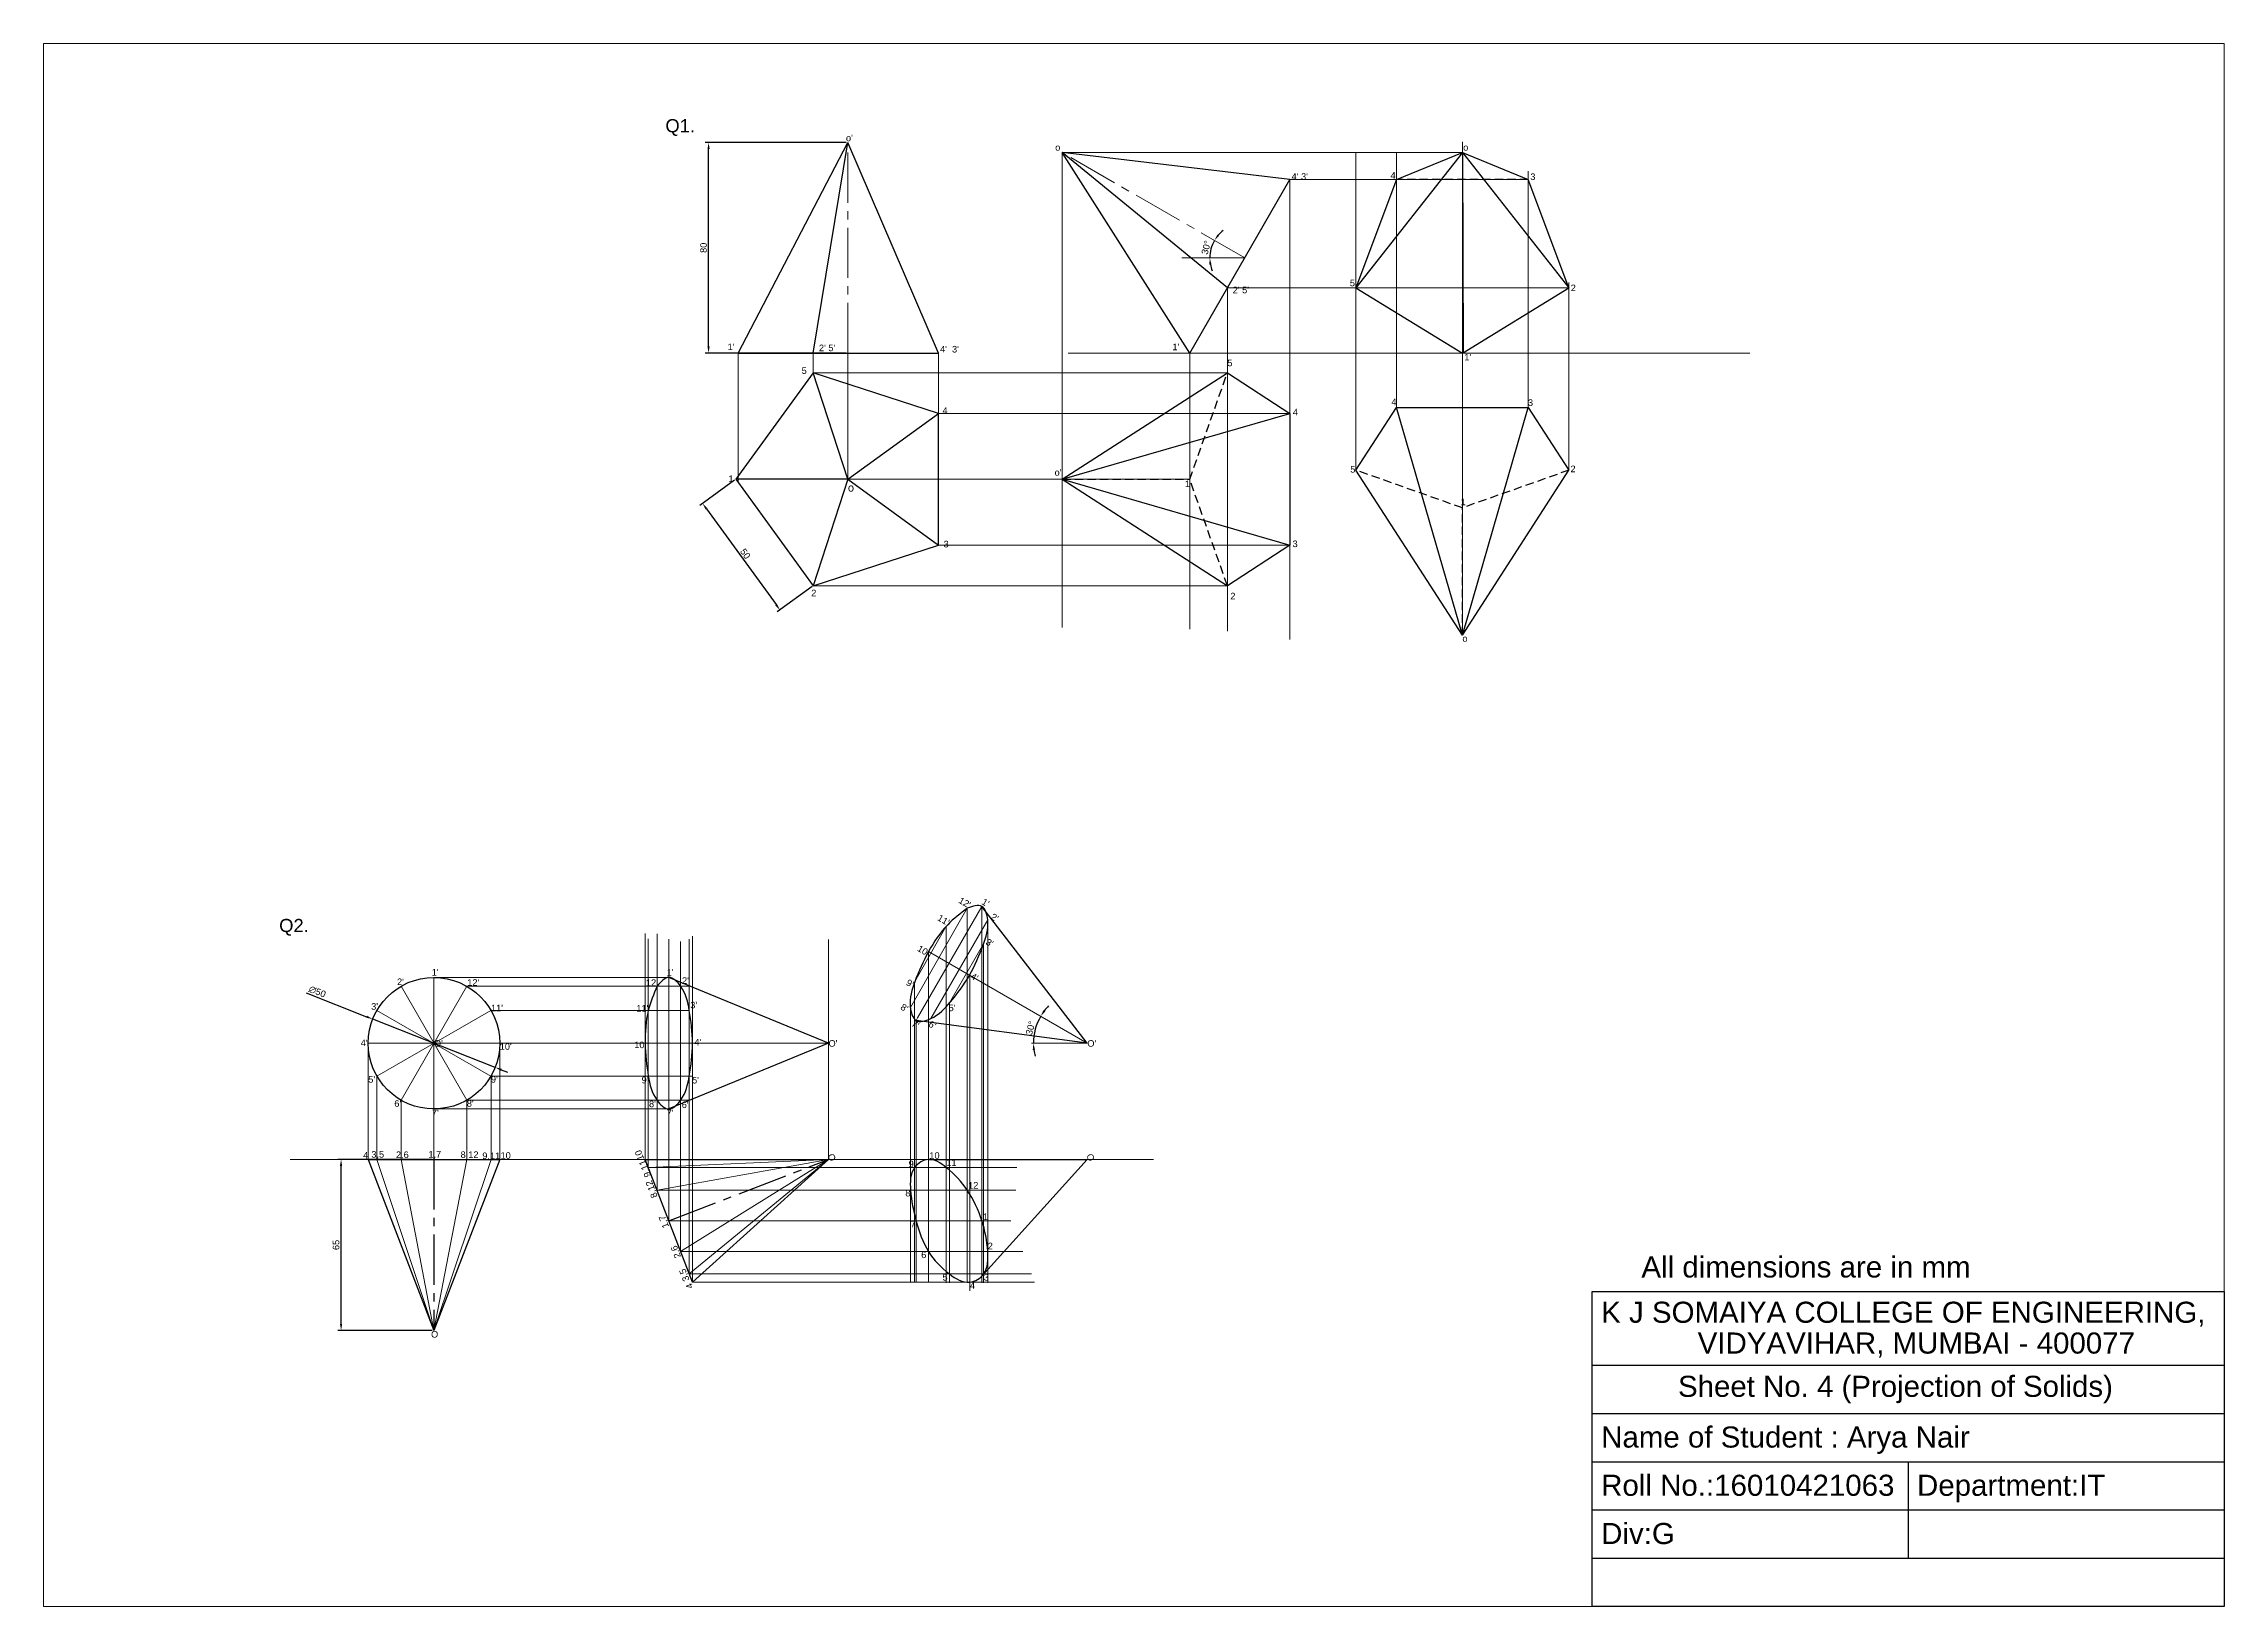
# Model space of a CAD drawing. Header units: millimetres. Extents: x 4049826 to 4920220, y 9345190 to 9481195.
# Drawn here: x 4512653 to 4513481, y 9345190 to 9345784 of the extents above; entities that cross this region are included whole.
import ezdxf

# ---------------------------------------------------------------- set-up
doc = ezdxf.new("R2010")
doc.units = ezdxf.units.MM
doc.linetypes.add('CENTER2', pattern=[28.575, 19.05, -3.175, 3.175, -3.175])
doc.linetypes.add('HIDDEN2', pattern=[4.7625, 3.175, -1.5875])
doc.styles.get("Standard").update_dxf_attribs({"font": 'arial.ttf'})
doc.dimstyles.new('ISO-25', dxfattribs={"dimtxt": 2.5, "dimasz": 2.5, "dimexe": 1.25, "dimexo": 0.625, "dimtad": 1, "dimtxsty": 'Standard', "dimcen": 2.5, "dimadec": 0, "dimazin": 0, "dimtfac": 1, "dimtmove": 0, "dimatfit": 3, "dimfxl": 1, "dimarcsym": 0})

msp = doc.modelspace()

# ---------------------------------------------------------------- texts
for s, height, p in [('All dimensions are in mm', 8.01582, (4513260, 9345315.124)), ('K J SOMAIYA COLLEGE OF ENGINEERING, ', 8.01582, (4513244.713, 9345297.908)), ('VIDYAVIHAR, MUMBAI - 400077', 8.01582, (4513281.386, 9345286.204)), ('Name of Student : Arya Nair', 8.01582, (4513244.713, 9345250.478)), ('Roll No.:16010421063 ', 8.01582, (4513244.713, 9345232.144)), ('Department:IT ', 8.01582, (4513364.713, 9345232.144)), ('Div:G ', 8.0158, (4513244.713, 9345213.811))]:
    msp.add_text(s, height=height).set_placement(p)
at = {"lineweight": 5, "attachment_point": 1}
for s, width, gutter_width, insert, char_height in [('Q1.', 25, 12.5, (4512889.203, 9345755.392), 5), ("o'", 5, 12.5, (4512957.803, 9345749.501), 2.5), ('o', 11.4173, 12.5, (4513037.292, 9345745.921), 2.5), ('o', 5, 12.5, (4513192.292, 9345745.926), 2.5), ("4' 3'", 16.35195, 12.5, (4513127.107, 9345734.859), 2.5), ('4', 5, 12.5, (4513164.705, 9345735.276), 2.5), ('3', 3.70042, 12.5, (4513217.806, 9345734.753), 2.5), ("2' 5'", 9.10096, 12.5, (4513104.733, 9345691.704), 2.5), ("5'", 7.85731, 12.5, (4513149.245, 9345694.358), 2.5), ('2', 4.0075, 12.5, (4513233.16, 9345692.515), 2.5), ("1'", 5, 12.5, (4512912.835, 9345670.09), 2.5), ("2' 5'", 8.16917, 12.5, (4512947.535, 9345669.709), 2.5), ("4'  3'", 10, 12.5, (4512993.552, 9345669.203), 2.5), ("1'", 10.89233, 12.5, (4513081.845, 9345670.085), 2.5), ('5', 3.71441, 12.5, (4513102.707, 9345663.993), 2.5), ("1'", 1.56879, 12.5, (4513192.702, 9345666.173), 2.5), ('5', 9.51057, 12.5, (4512940.964, 9345661.058), 2.5), ('4', 13.69156, 12.5, (4513165.025, 9345649.175), 2.5), ('3', 5, 12.5, (4513216.895, 9345648.916), 2.5), ('4', 5, 12.5, (4512994.465, 9345645.855), 2.5), ('4', 11.98905, 12.5, (4513127.59, 9345645.302), 2.5), ("o'", 14.98476, 12.5, (4513037.077, 9345622.362), 2.5), ('5', 5, 12.5, (4513149.405, 9345623.548), 2.5), ('2', 5.57435, 12.5, (4513233.049, 9345623.713), 2.5), ('1', 5.52446, 12.5, (4513086.583, 9345618.027), 2.5), ('1', 5, 12.5, (4513191.319, 9345611.16), 2.5), ('3', 8.66025, 12.5, (4512994.903, 9345595.119), 2.5), ('3', 16.30123, 12.5, (4513127.481, 9345595.233), 2.5), ('\\P2', 8.66025, 12.5, (4512944.612, 9345580.716), 2.5), ('2', 6.92018, 12.5, (4513103.827, 9345575.361), 2.5), ('o', 8.66025, 12.5, (4513192, 9345559.253), 2.5), ('Q2.', 15, 12.5, (4512742.468, 9345451.413), 5), ("1'", 8.21544, 12.5, (4512800.436, 9345432.382), 2.5), ("1'", 8.21544, 12.5, (4512889.676, 9345432.382), 2.5), ("2'", 5, 12.5, (4512787.248, 9345428.762), 2.5), ("12'", 1.75427, 12.5, (4512813.928, 9345428.488), 2.5), ("12'", 1.75427, 12.5, (4512881.809, 9345428.455), 2.5), ("2'", 5, 12.5, (4512895.517, 9345429.228), 2.5), ("3'", 2.18522, 12.5, (4512777.423, 9345419.403), 2.5), ("11'", 2.14651, 12.5, (4512822.952, 9345418.783), 2.5), ("11'", 2.14651, 12.5, (4512878.174, 9345418.692), 2.5), ("3'", 2.18522, 12.5, (4512898.64, 9345419.914), 2.5), ("5'", 3.30801, 12.5, (4512996.792, 9345418.86), 2.5), ("4'", 1.97712, 12.5, (4512773.435, 9345405.559), 2.5), ("O'", 2.0358, 12.5, (4512801.259, 9345405.345), 2.5), ("10'", 1.54375, 12.5, (4512826.259, 9345404.17), 2.5), ("10'", 1.54375, 12.5, (4512877.369, 9345404.792), 2.5), ("4'", 1.97712, 12.5, (4512900.188, 9345405.767), 2.5), ("O'", 2.0358, 12.5, (4512951.168, 9345405.345), 2.5), ("O'", 2.0358, 12.5, (4513049.496, 9345405.345), 2.5), ("5'", 3.30801, 12.5, (4512776.301, 9345391.67), 2.5), ("9'", 5.34373, 12.5, (4512822.91, 9345391.67), 2.5), ("9'", 5.34373, 12.5, (4512880.158, 9345391.442), 2.5), ("5'", 3.30801, 12.5, (4512899.35, 9345391.373), 2.5), ("6'", 2.55626, 12.5, (4512786.203, 9345382.519), 2.5), ("8'", 3.25544, 12.5, (4512813.759, 9345382.519), 2.5), ("8'", 3.25544, 12.5, (4512882.973, 9345382.34), 2.5), ("6'", 2.55626, 12.5, (4512895.408, 9345382.031), 2.5), ("7'", 3.36901, 12.5, (4512800.48, 9345378.965), 2.5), ("7'", 3.36901, 12.5, (4512889.72, 9345378.965), 2.5), ('4', 1.45721, 12.5, (4512774.347, 9345362.84), 2.5), ('3,5', 1.79318, 12.5, (4512777.482, 9345363.171), 2.5), ('2,6', 3.79487, 12.5, (4512786.839, 9345363.027), 2.5), ('1,7', 3.8912, 12.5, (4512799.155, 9345363.172), 2.5), ('8,12', 2.35784, 12.5, (4512811.401, 9345363.056), 2.5), ('9,11', 2.59223, 12.5, (4512819.634, 9345362.628), 2.5), ('10', 5.48408, 12.5, (4512826.566, 9345362.731), 2.5), ('9', 1.53697, 12.5, (4512981.616, 9345359.539), 2.5), ('10', 5.48408, 12.5, (4512989.491, 9345362.731), 2.5), ('11', 2.9018, 12.5, (4512995.921, 9345360), 2.5), ('12', 2.91428, 12.5, (4513004.229, 9345351.423), 2.5), ('8', 4.22327, 12.5, (4512980.37, 9345348.436), 2.5), ('7', 2.11342, 12.5, (4512982.342, 9345336.666), 2.5), ('1', 5, 12.5, (4513009.831, 9345339.454), 2.5), ('  6', 4.72938, 12.5, (4512984.455, 9345324.999), 2.5), ('2', 2.56351, 12.5, (4513011.666, 9345328.336), 2.5), ('5', 2.6137, 12.5, (4512994.48, 9345316.458), 2.5), ('4', 2.67337, 12.5, (4513004.895, 9345313.331), 2.5), ('O', 0.4158, 12.5, (4512800.176, 9345294.784), 2.5), ('Sheet No. 4 (Projection of Solids)', 240.11484, 25, (4513273.919, 9345277.761), 8)]:
    msp.add_mtext_dynamic_manual_height_columns(s, width=width, gutter_width=gutter_width, heights=[0], dxfattribs=dict(at, insert=insert, char_height=char_height))
at = {"lineweight": 30, "attachment_point": 1}
for s, width, insert, char_height in [('1', 17.32051, (4512913.155, 9345619.969), 2.5), ('o', 10, (4512958.546, 9345616.846), 3)]:
    msp.add_mtext_dynamic_manual_height_columns(s, width=width, gutter_width=12.5, heights=[0], dxfattribs=dict(at, insert=insert, char_height=char_height))
at = {"lineweight": 5, "char_height": 2.5, "attachment_point": 1}
for s, width, insert, rotation in [("12'", 1.75427, (4513001.571, 9345459.881), 330), ("1'", 8.21544, (4513010.348, 9345459.349), 330), ("11'", 2.14651, (4512993.542, 9345453.243), 330), ("2'", 5, (4513013.829, 9345453.697), 330), ("10'", 1.54375, (4512985.895, 9345441.609), 330), ("3'", 2.18522, (4513011.877, 9345444.069), 330), ("9'", 5.34373, (4512981.635, 9345428.652), 330), ("4'", 1.97712, (4513006.145, 9345431.043), 330), ("8'", 3.25544, (4512979.522, 9345419.363), 330), ("7'", 3.36901, (4512983.677, 9345413.066), 330), ("6'", 2.55626, (4512990.136, 9345412.877), 330), ('10', 5.48408, (4512878.867, 9345359.307), 111.033234), ('9,11', 2.59223, (4512881.452, 9345352.873), 111.033234), ('O', 0.4158, (4512951.759, 9345359.061), 111.033234), ('O', 0.4158, (4513050.058, 9345359.061), 111.033234), ('8,12', 2.35784, (4512884.006, 9345345.035), 111.033234), ('1,7', 3.8912, (4512888.294, 9345333.563), 111.033234), ('2,6', 3.79487, (4512892.849, 9345322.12), 111.033234), ('3,5', 1.79318, (4512896.073, 9345313.334), 111.033234), ('4', 1.45721, (4512897.508, 9345310.527), 111.033234)]:
    msp.add_mtext_dynamic_manual_height_columns(s, width=width, gutter_width=12.5, heights=[0], dxfattribs=dict(at, insert=insert, rotation=rotation))
at = {"lineweight": 5, "insert": (4513010.116, 9345316.458), "char_height": 2.5, "attachment_point": 1}
msp.add_mtext('3', dxfattribs=at)

# ---------------------------------------------------------------- blocks, each defined once
blk = doc.blocks.new('*U1')
at = {"lineweight": 5}
blk.add_line((0, 0), (50, 0), dxfattribs=at)
blk = doc.blocks.new('*U2')
at = {"color": 0, "linetype": 'ByBlock', "lineweight": -2, "transparency": 16777216}
for p, rotation in [((4512273.81, 9345689.02), 59.99999999999997), ((4512298.81, 9345689.02), 119.9999999999999), ((4512298.81, 9345732.32), 239.9999999999999), ((4512273.81, 9345732.32), 299.9999999999999), ((4512286.31, 9345685.67), 89.99999999999997), ((4512286.31, 9345735.67), 269.9999999999999), ((4512264.66, 9345698.17), 29.99999999999999), ((4512307.96, 9345698.17), 150), ((4512307.96, 9345723.17), 209.9999999999999), ((4512264.66, 9345723.17), 329.9999999999999), ((4512311.31, 9345710.67), 180)]:
    blk.add_blockref('*U1', p, dxfattribs=dict(at, rotation=rotation))
blk.add_blockref('*U1', (4512261.31, 9345710.67), dxfattribs=at)
blk = doc.blocks.new('*D3')
at = {"color": 0, "lineweight": -2, "transparency": 16777216}
for p, q in [((4512800.63, 9345360), (4512764.73, 9345360)), ((4512765.98, 9345297.5), (4512765.98, 9345357.5)), ((4512800.63, 9345295), (4512764.73, 9345295))]:
    blk.add_line(p, q, dxfattribs=at)
at = {"color": 0, "lineweight": 5, "transparency": 16777216}
for points in [[(4512765.56, 9345357.5), (4512766.4, 9345357.5), (4512765.98, 9345360)], [(4512765.56, 9345297.5), (4512766.4, 9345297.5), (4512765.98, 9345295)]]:
    blk.add_solid(points, dxfattribs=at)
at = {"layer": 'Defpoints', "color": 0, "lineweight": 5, "transparency": 16777216}
for p in [(4512765.98, 9345360), (4512801.26, 9345360), (4512801.26, 9345295)]:
    blk.add_point(p, dxfattribs=at)
at = {"color": 0, "lineweight": 5, "transparency": 16777216, "insert": (4512764.08, 9345327.5), "char_height": 2.5, "attachment_point": 5, "rotation": 90}
blk.add_mtext('65', dxfattribs=at)
blk = doc.blocks.new('*D4')
at = {"color": 0, "lineweight": -2, "transparency": 16777216}
for p, q in [((4512752.73, 9345423.3), (4512775.68, 9345414.26)), ((4512824.52, 9345395), (4512778, 9345413.34)), ((4512826.84, 9345394.08), (4512829.17, 9345393.17))]:
    blk.add_line(p, q, dxfattribs=at)
at = {"color": 0, "lineweight": 5, "transparency": 16777216}
for points in [[(4512775.83, 9345414.64), (4512775.52, 9345413.87), (4512778, 9345413.34)], [(4512827, 9345394.47), (4512826.69, 9345393.7), (4512824.52, 9345395)]]:
    blk.add_solid(points, dxfattribs=at)
at = {"layer": 'Defpoints', "color": 0, "lineweight": 5, "transparency": 16777216}
for p in [(4512778, 9345413.34), (4512824.52, 9345395)]:
    blk.add_point(p, dxfattribs=at)
at = {"color": 0, "lineweight": 5, "transparency": 16777216, "insert": (4512756.96, 9345423.75), "char_height": 2.5, "attachment_point": 5, "rotation": 338.48287}
blk.add_mtext('∅50', dxfattribs=at)
blk = doc.blocks.new('*D5')
at = {"color": 0, "lineweight": -2, "transparency": 16777216}
for p, q in [((4512915.51, 9345618.16), (4512902.31, 9345608.57)), ((4512904.79, 9345607.28), (4512931.24, 9345570.88)), ((4512944.9, 9345577.71), (4512931.7, 9345568.12))]:
    blk.add_line(p, q, dxfattribs=at)
at = {"color": 0, "lineweight": 5, "transparency": 16777216}
for points in [[(4512905.13, 9345607.53), (4512904.45, 9345607.04), (4512903.32, 9345609.31)], [(4512931.58, 9345571.12), (4512930.9, 9345570.63), (4512932.71, 9345568.85)]]:
    blk.add_solid(points, dxfattribs=at)
at = {"layer": 'Defpoints', "color": 0, "lineweight": 5, "transparency": 16777216}
for p in [(4512916.01, 9345618.53), (4512945.4, 9345578.08), (4512932.71, 9345568.85)]:
    blk.add_point(p, dxfattribs=at)
at = {"color": 0, "lineweight": 5, "transparency": 16777216, "insert": (4512919.55, 9345590.2), "char_height": 2.5, "attachment_point": 5, "rotation": 306}
blk.add_mtext('50', dxfattribs=at)
blk = doc.blocks.new('*D6')
at = {"color": 0, "lineweight": -2, "transparency": 16777216}
for p, q in [((4512957.92, 9345746.5), (4512904.35, 9345746.5)), ((4512905.6, 9345669), (4512905.6, 9345744)), ((4512957.92, 9345666.5), (4512904.35, 9345666.5))]:
    blk.add_line(p, q, dxfattribs=at)
at = {"color": 0, "lineweight": 5, "transparency": 16777216}
for points in [[(4512905.18, 9345744), (4512906.02, 9345744), (4512905.6, 9345746.5)], [(4512905.18, 9345669), (4512906.02, 9345669), (4512905.6, 9345666.5)]]:
    blk.add_solid(points, dxfattribs=at)
at = {"layer": 'Defpoints', "color": 0, "lineweight": 5, "transparency": 16777216}
for p in [(4512905.6, 9345746.5), (4512958.55, 9345746.5), (4512958.55, 9345666.5)]:
    blk.add_point(p, dxfattribs=at)
at = {"color": 0, "lineweight": 5, "transparency": 16777216, "insert": (4512903.7, 9345706.5), "char_height": 2.5, "attachment_point": 5, "rotation": 90}
blk.add_mtext('80', dxfattribs=at)
blk = doc.blocks.new('*D7')
at = {"color": 0, "lineweight": -2, "transparency": 16777216}
for start, end in [(135.98898, 142.99449), (150, 180), (187.00551, 194.01102)]:
    blk.add_arc((4513049.5, 9345404.17), 20.46, start, end, dxfattribs=at)
at = {"color": 0, "lineweight": 5, "transparency": 16777216}
for points in [[(4513033.51, 9345416.25), (4513032.81, 9345416.71), (4513031.78, 9345414.4)], [(4513028.77, 9345401.65), (4513029.61, 9345401.7), (4513029.04, 9345404.17)]]:
    blk.add_solid(points, dxfattribs=at)
at = {"layer": 'Defpoints', "color": 0, "lineweight": 5, "transparency": 16777216}
for p in [(4512989.18, 9345438.99), (4513029.35, 9345407.72), (4513028.25, 9345404.17), (4513049.5, 9345404.17), (4513049.5, 9345404.17)]:
    blk.add_point(p, dxfattribs=at)
at = {"color": 0, "lineweight": 5, "transparency": 16777216, "insert": (4513027.9, 9345409.96), "char_height": 2.5, "attachment_point": 5, "rotation": 75}
blk.add_mtext('30°', dxfattribs=at)
blk = doc.blocks.new('*D8')
at = {"color": 0, "lineweight": -2, "transparency": 16777216}
for start, end in [(150, 180), (128.37014, 139.18507), (190.81493, 201.62986)]:
    blk.add_arc((4513109.28, 9345702.66), 13.26, start, end, dxfattribs=at)
at = {"color": 0, "lineweight": 5, "transparency": 16777216}
for points in [[(4513099.58, 9345711.09), (4513098.9, 9345711.57), (4513097.79, 9345709.29)], [(4513095.84, 9345700.13), (4513096.67, 9345700.21), (4513096.01, 9345702.66)]]:
    blk.add_solid(points, dxfattribs=at)
at = {"layer": 'Defpoints', "color": 0, "lineweight": 5, "transparency": 16777216}
for p in [(4513040, 9345742.66), (4513096.81, 9345707.2), (4513085.39, 9345702.66), (4513109.28, 9345702.66), (4513109.28, 9345702.66)]:
    blk.add_point(p, dxfattribs=at)
at = {"color": 0, "lineweight": 5, "transparency": 16777216, "insert": (4513094.63, 9345706.59), "char_height": 2.5, "attachment_point": 5, "rotation": 75}
blk.add_mtext('30°', dxfattribs=at)

# ---------------------------------------------------------------- dimensions: what is measured, and where the dimension line sits
at = {"lineweight": 5}
for base, p1, p2, picture, middle in [((4512905.601, 9345746.5), (4512958.546, 9345666.5), (4512958.546, 9345746.5), '*D6', (4512903.699, 9345706.5)), ((4512765.979, 9345360), (4512801.259, 9345295), (4512801.259, 9345360), '*D3', (4512764.078, 9345327.5))]:
    dim = msp.add_linear_dim(base=base, p1=p1, p2=p2, angle=90, dimstyle='ISO-25', dxfattribs=at)
    dim.commit()
    dim.dimension.update_dxf_attribs({"geometry": picture, "text_midpoint": middle})
for base, line1, line2, picture, middle in [((4513096.815, 9345707.199), ((4513109.279, 9345702.662), (4513085.389, 9345702.662)), ((4513109.279, 9345702.662), (4513039.997, 9345742.662)), '*D8', (4513094.629, 9345706.588)), ((4513029.347, 9345407.723), ((4513049.496, 9345404.17), (4513028.253, 9345404.17)), ((4512989.184, 9345438.991), (4513049.496, 9345404.17)), '*D7', (4513027.896, 9345409.958))]:
    dim = msp.add_angular_dim_2l(base=base, line1=line1, line2=line2, dimstyle='ISO-25', dxfattribs=at)
    dim.commit()
    dim.dimension.update_dxf_attribs({"geometry": picture, "text_midpoint": middle})
dim = msp.add_aligned_dim(p1=(4512916.014, 9345618.527), p2=(4512945.403, 9345578.076), distance=-15.689, dimstyle='ISO-25', dxfattribs=at)
dim.commit()
dim.dimension.update_dxf_attribs({"geometry": '*D5', "text_midpoint": (4512919.554, 9345590.198)})
dim = msp.add_diameter_dim_2p(p1=(4512824.517, 9345395.001), p2=(4512778.001, 9345413.34), dimstyle='ISO-25', dxfattribs=at)
dim.commit()
dim.dimension.update_dxf_attribs({"geometry": '*D4', "text_midpoint": (4512756.239, 9345421.92), "dimtype": 163})

# ---------------------------------------------------------------- linework, layer by layer
at = {"lineweight": 5}
for p, q in [((4512652.974, 9345784.113), (4512652.974, 9345190.113)), ((4513192, 9345559.253), (4513192, 9345746.76)), ((4513039.997, 9345742.662), (4513039.997, 9345562.218)), ((4513039.997, 9345742.662), (4513192, 9345742.662)), ((4513151.549, 9345621.963), (4513151.549, 9345742.662)), ((4513167, 9345645.74), (4513167, 9345742.662)), ((4513126.484, 9345732.462), (4513126.484, 9345557.656)), ((4513126.484, 9345732.462), (4513217, 9345732.462)), ((4513217, 9345645.74), (4513217, 9345735.586)), ((4513109.279, 9345702.662), (4513085.389, 9345702.662)), ((4513102.707, 9345691.28), (4513102.707, 9345560.812)), ((4513102.707, 9345691.28), (4513232.451, 9345691.28)), ((4513232.451, 9345621.963), (4513232.451, 9345693.349)), ((4512916.79, 9345617.459), (4512916.79, 9345666.5)), ((4512945.403, 9345658.978), (4512945.403, 9345666.5)), ((4512958.546, 9345618.527), (4512958.546, 9345666.5)), ((4512992.956, 9345643.527), (4512992.956, 9345666.5)), ((4513042.234, 9345666.5), (4513192.234, 9345666.5)), ((4513088.401, 9345666.5), (4513088.401, 9345561.601)), ((4513192.234, 9345666.5), (4513301.261, 9345666.5)), ((4512945.403, 9345658.978), (4513102.707, 9345658.978)), ((4512992.956, 9345643.527), (4513126.484, 9345643.527)), ((4513088.401, 9345618.527), (4513088.401, 9345632.081)), ((4512916.014, 9345618.527), (4513088.401, 9345618.527)), ((4512958.546, 9345618.527), (4513039.997, 9345618.527)), ((4512992.956, 9345593.527), (4513126.484, 9345593.527)), ((4512945.403, 9345578.076), (4513102.707, 9345578.076)), ((4513481.357, 9345190.113), (4513481.398, 9345541.846)), ((4513003.901, 9345455.494), (4512982.342, 9345417.735)), ((4512995.921, 9345448.653), (4512983.879, 9345427.357)), ((4513009.455, 9345456.155), (4512985.028, 9345413.846)), ((4512990.017, 9345413.512), (4513011.699, 9345451.066)), ((4512995.921, 9345448.653), (4512995.921, 9345356.913)), ((4513003.901, 9345455.494), (4513003.901, 9345313.301)), ((4513009.455, 9345456.155), (4513009.455, 9345313.07)), ((4513011.666, 9345451.009), (4513011.666, 9345313.07)), ((4512881.526, 9345360), (4512881.526, 9345445.869)), ((4512882.713, 9345356.913), (4512882.713, 9345443.836)), ((4512886.02, 9345348.314), (4512886.02, 9345445.742)), ((4512890.499, 9345336.666), (4512890.499, 9345443.746)), ((4512894.986, 9345324.999), (4512894.986, 9345442.787)), ((4512898.27, 9345316.458), (4512898.27, 9345443.661)), ((4512899.472, 9345313.331), (4512899.472, 9345444.8)), ((4512951.168, 9345359.995), (4512951.168, 9345443.648)), ((4512996.792, 9345418.86), (4513010.116, 9345441.938)), ((4513010.116, 9345441.938), (4513010.116, 9345313.07)), ((4512989.184, 9345438.991), (4513049.496, 9345404.17)), ((4512989.184, 9345438.991), (4512989.184, 9345360)), ((4512801.259, 9345429.17), (4512890.499, 9345429.17)), ((4512813.759, 9345425.821), (4512898.27, 9345425.821)), ((4512983.879, 9345427.357), (4512983.879, 9345313.331)), ((4513004.895, 9345429.921), (4513004.895, 9345309.998)), ((4512822.91, 9345416.67), (4512898.27, 9345416.67)), ((4512982.342, 9345417.735), (4512982.342, 9345337.735)), ((4512997.093, 9345419.382), (4512997.093, 9345313.082)), ((4512985.028, 9345413.846), (4512984.455, 9345412.854)), ((4512984.455, 9345412.854), (4512984.455, 9345336.666)), ((4512776.259, 9345404.17), (4512776.259, 9345360)), ((4512826.259, 9345404.17), (4512826.259, 9345360)), ((4512826.259, 9345404.17), (4512899.472, 9345404.17)), ((4512881.526, 9345404.17), (4512951.168, 9345404.17)), ((4512899.472, 9345404.17), (4512951.168, 9345404.17)), ((4513049.496, 9345404.17), (4513028.253, 9345404.17)), ((4512779.609, 9345391.67), (4512779.609, 9345360)), ((4512822.952, 9345391.646), (4512822.952, 9345360)), ((4512822.952, 9345391.646), (4512899.472, 9345391.646)), ((4512882.713, 9345391.646), (4512898.27, 9345391.646)), ((4512788.759, 9345382.519), (4512788.759, 9345360)), ((4512813.759, 9345382.519), (4512813.759, 9345360)), ((4512813.759, 9345382.519), (4512898.27, 9345382.519)), ((4512801.259, 9345379.17), (4512801.259, 9345360)), ((4512801.259, 9345379.17), (4512890.499, 9345379.17)), ((4513053.361, 9345360), (4512746.639, 9345360)), ((4512779.609, 9345360), (4512801.259, 9345295)), ((4512788.759, 9345360), (4512801.259, 9345295)), ((4512822.952, 9345360), (4512801.259, 9345295)), ((4512813.759, 9345360), (4512801.259, 9345295)), ((4512882.713, 9345356.913), (4512951.168, 9345359.995)), ((4512886.013, 9345348.333), (4512951.168, 9345359.995)), ((4512894.986, 9345324.999), (4512951.168, 9345359.995)), ((4512898.27, 9345316.458), (4512951.168, 9345359.995)), ((4512989.184, 9345360), (4512989.184, 9345313.331)), ((4513049.496, 9345360), (4513074.637, 9345360)), ((4512882.713, 9345356.913), (4513002.713, 9345356.913)), ((4512995.921, 9345356.913), (4512995.921, 9345313.082)), ((4513002.713, 9345356.913), (4513022.713, 9345356.913)), ((4512886.02, 9345348.314), (4512982.342, 9345348.314)), ((4512982.342, 9345348.314), (4513022.342, 9345348.314)), ((4512890.499, 9345336.666), (4513000.499, 9345336.666)), ((4512982.342, 9345337.735), (4512982.342, 9345313.331)), ((4512984.455, 9345336.666), (4512984.455, 9345313.331)), ((4513000.499, 9345336.666), (4513020.499, 9345336.666)), ((4512894.986, 9345324.999), (4513024.986, 9345324.999)), ((4512898.27, 9345316.458), (4513028.27, 9345316.458)), ((4512899.472, 9345313.331), (4513029.472, 9345313.331)), ((4513387.739, 9345293.886), (4513387.739, 9345287.762)), ((4512652.974, 9345190.113), (4513481.357, 9345190.113)), ((4513481.398, 9345190.113), (4513281.398, 9345190.113))]:
    msp.add_line(p, q, dxfattribs=at)
at = {"lineweight": 30}
for p, q in [((4512916.79, 9345666.5), (4512958.546, 9345746.5)), ((4512945.403, 9345666.5), (4512958.546, 9345746.5)), ((4512992.956, 9345666.5), (4512958.546, 9345746.5)), ((4513102.707, 9345691.28), (4513039.997, 9345742.662)), ((4513126.484, 9345732.462), (4513039.997, 9345742.662)), ((4513088.401, 9345666.5), (4513039.997, 9345742.662)), ((4513192, 9345742.662), (4513151.549, 9345691.28)), ((4513167, 9345732.462), (4513192, 9345742.662)), ((4513192, 9345742.662), (4513192.234, 9345666.5)), ((4513192, 9345742.662), (4513217, 9345732.462)), ((4513192, 9345742.662), (4513232.451, 9345691.28)), ((4513088.401, 9345666.5), (4513126.484, 9345732.462)), ((4513167, 9345732.462), (4513151.549, 9345691.28)), ((4513232.451, 9345691.28), (4513217, 9345732.462)), ((4513151.549, 9345691.28), (4513192, 9345666.5)), ((4513192, 9345666.5), (4513232.451, 9345691.28)), ((4512916.79, 9345666.5), (4512992.956, 9345666.5)), ((4512958.546, 9345618.527), (4512945.403, 9345658.978)), ((4513039.997, 9345618.527), (4513102.707, 9345658.978)), ((4513102.707, 9345658.978), (4513126.484, 9345643.527)), ((4512958.546, 9345618.527), (4512992.956, 9345643.527)), ((4513039.997, 9345618.527), (4513126.484, 9345643.527)), ((4513126.484, 9345643.527), (4513126.484, 9345593.527)), ((4513151.549, 9345621.963), (4513167, 9345645.74)), ((4513192, 9345559.253), (4513167, 9345645.74)), ((4513167, 9345645.74), (4513217, 9345645.74)), ((4513192, 9345559.253), (4513217, 9345645.74)), ((4513217, 9345645.74), (4513232.451, 9345621.963)), ((4512958.546, 9345618.527), (4512916.014, 9345618.527)), ((4512958.546, 9345618.527), (4512945.403, 9345578.076)), ((4512958.546, 9345618.527), (4512992.956, 9345593.527)), ((4513039.997, 9345618.527), (4513126.484, 9345593.527)), ((4513039.997, 9345618.527), (4513102.707, 9345578.076)), ((4513192, 9345559.253), (4513151.549, 9345621.963)), ((4513192, 9345559.253), (4513232.451, 9345621.963)), ((4513126.484, 9345593.527), (4513102.707, 9345578.076)), ((4513049.496, 9345404.17), (4513009.455, 9345456.155)), ((4512951.168, 9345404.17), (4512890.499, 9345429.17)), ((4513049.496, 9345404.17), (4512984.455, 9345412.854)), ((4512951.168, 9345404.17), (4512890.499, 9345379.17)), ((4512776.259, 9345360), (4512826.259, 9345360)), ((4512776.259, 9345360), (4512801.259, 9345295)), ((4512826.259, 9345360), (4512801.259, 9345295)), ((4512899.472, 9345313.331), (4512881.526, 9345360)), ((4512881.526, 9345360), (4512951.168, 9345359.995)), ((4512899.472, 9345313.331), (4512951.168, 9345359.995)), ((4512989.184, 9345360), (4513049.496, 9345360)), ((4513049.496, 9345360), (4513009.455, 9345315.672))]:
    msp.add_line(p, q, dxfattribs=at)
at = {"linetype": 'CENTER2', "lineweight": 5}
for p, q in [((4512958.546, 9345666.5), (4512958.546, 9345746.5)), ((4513109.279, 9345702.662), (4513039.997, 9345742.662))]:
    msp.add_line(p, q, dxfattribs=at)
at = {"linetype": 'HIDDEN2', "lineweight": 30}
for p, q in [((4513217, 9345732.462), (4513167, 9345732.462)), ((4513088.401, 9345618.527), (4513102.707, 9345658.978)), ((4513039.997, 9345618.527), (4513088.401, 9345618.527)), ((4513102.707, 9345578.076), (4513088.401, 9345618.527)), ((4513192, 9345607.657), (4513151.549, 9345621.963)), ((4513232.451, 9345621.963), (4513192, 9345607.657)), ((4513192, 9345559.253), (4513192, 9345607.657))]:
    msp.add_line(p, q, dxfattribs=at)
at = {"linetype": 'CENTER2', "lineweight": 30}
for p, q in [((4512801.259, 9345360), (4512801.259, 9345295)), ((4512890.499, 9345336.666), (4512951.168, 9345359.995))]:
    msp.add_line(p, q, dxfattribs=at)
for p, q in [((4513241.357, 9345309.759), (4513481.357, 9345309.759)), ((4513241.357, 9345190.113), (4513241.357, 9345309.759)), ((4513481.357, 9345309.759), (4513481.357, 9345190.113)), ((4513481.357, 9345300.113), (4513481.357, 9345190.113)), ((4513241.357, 9345281.779), (4513481.357, 9345281.779)), ((4513241.357, 9345263.446), (4513481.357, 9345263.446)), ((4513241.357, 9345245.113), (4513481.357, 9345245.113)), ((4513361.357, 9345245.113), (4513361.357, 9345208.446)), ((4513241.357, 9345226.779), (4513481.357, 9345226.779)), ((4513241.357, 9345208.446), (4513481.357, 9345208.446)), ((4513481.357, 9345190.113), (4513241.357, 9345190.113)), ((4513481.357, 9345190.113), (4513241.357, 9345190.113))]:
    msp.add_line(p, q)
at = {"lineweight": 5}
for points in [[(4512652.974, 9345541.846), (4512652.974, 9345784.113), (4513481.378, 9345784.113), (4513481.378, 9345541.846)], [(4513481.492, 9345309.759), (4513481.44, 9345190.113), (4513241.357, 9345190.113)]]:
    msp.add_lwpolyline(points, dxfattribs=at)
at = {"lineweight": 30}
msp.add_lwpolyline([(4512992.956, 9345593.527), (4512992.956, 9345643.527), (4512945.403, 9345658.978), (4512916.014, 9345618.527), (4512945.403, 9345578.076)], close=True, dxfattribs=at)
msp.add_circle((4512801.259, 9345404.17), 25, dxfattribs=at)
for points in [[(4513003.901, 9345455.494), (4513009.455, 9345456.155), (4513011.666, 9345451.011), (4513009.935, 9345441.445), (4513004.726, 9345430.018), (4512997.422, 9345419.773), (4512990.015, 9345413.511), (4512984.455, 9345412.854), (4512982.251, 9345417.994), (4512983.95, 9345427.551), (4512989.184, 9345438.991), (4512996.462, 9345449.223), (4513003.901, 9345455.494)], [(4512886.02, 9345425.821), (4512890.499, 9345429.17), (4512894.986, 9345425.821), (4512898.27, 9345416.67), (4512899.472, 9345404.17), (4512898.27, 9345391.646), (4512894.986, 9345382.519), (4512890.499, 9345379.17), (4512886.02, 9345382.519), (4512882.713, 9345391.646), (4512881.526, 9345404.17), (4512882.713, 9345416.67), (4512886.02, 9345425.821)]]:
    msp.add_spline(points, degree=3, dxfattribs=at)
msp.add_open_spline([(4512989.184, 9345360), (4512989.184, 9345360), (4512991.417, 9345360.219), (4512997.642, 9345356.003), (4513004.54, 9345348.479), (4513009.877, 9345337.028), (4513011.919, 9345326.339), (4513011.805, 9345316.586), (4513004.09, 9345311.832), (4512995.727, 9345316.933), (4512988.346, 9345324.747), (4512984.21, 9345336.468), (4512982.099, 9345347.007), (4512982.125, 9345356.755), (4512987.217, 9345359.894), (4512989.184, 9345360)], degree=3, knots=[6.1383874, 6.1383874, 6.1383874, 6.1383874, 6.1383874, 13.5486854, 25.2799584, 38.1847926, 50.0595673, 58.7399188, 64.8259015, 73.2304285, 84.8707981, 97.4600623, 109.2988316, 118.0340902, 124.1724777, 124.1724777, 124.1724777, 124.1724777], dxfattribs=at)

# ---------------------------------------------------------------- block references
at = {"lineweight": 5}
msp.add_blockref('*U2', (514.948, -306.5), dxfattribs=at)

msp.set_redraw_order([(e.dxf.handle, doc.entitydb.next_handle()) for e in msp.query("TEXT MTEXT ATTDEF DIMENSION ARC_DIMENSION")])  # texts and dimensions are drawn at this point

doc.saveas('drawing.dxf')
